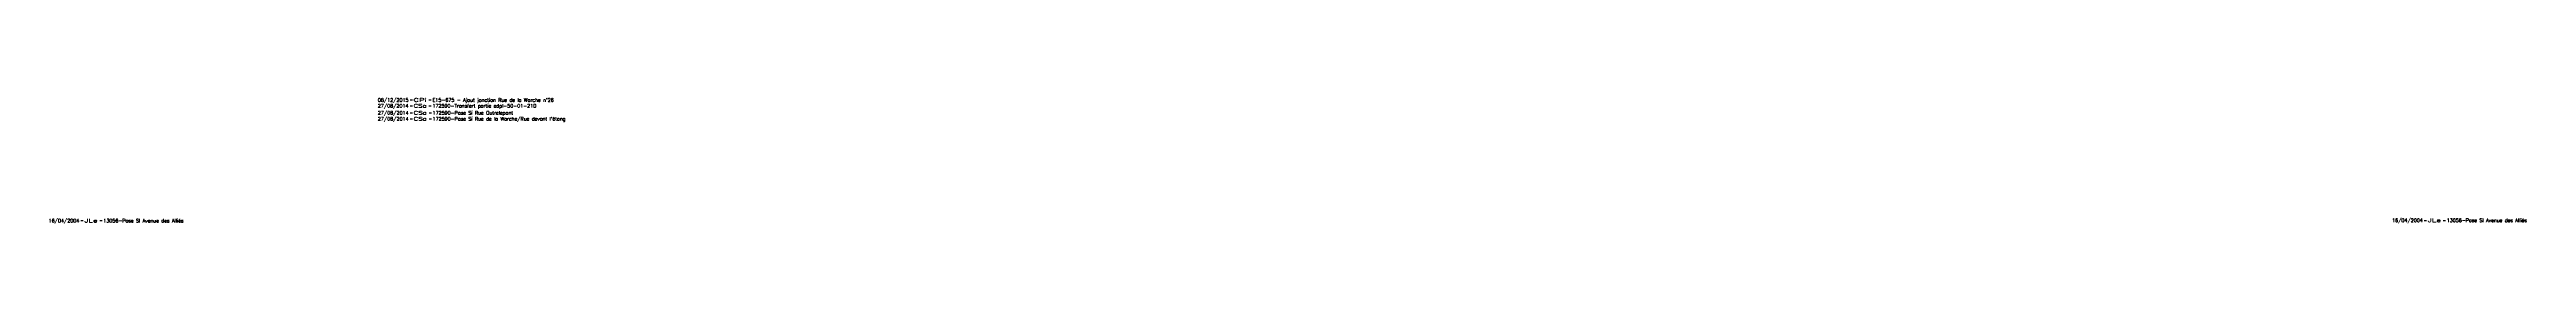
# Model space of a CAD drawing. Header units: millimetres. Extents: x 267332 to 267969, y 125000 to 125500.
# Drawn here: x 267441 to 267969, y 125238 to 125265 of the extents above; entities that cross this region are included whole.
import ezdxf
from ezdxf.enums import TextEntityAlignment as Align

# ---------------------------------------------------------------- set-up
doc = ezdxf.new("R2010")
doc.units = ezdxf.units.MM
doc.layers.get('0').update_dxf_attribs({"linetype": 'CONTINUOUS'})
doc.layers.add('S_910', color=7, linetype='CONTINUOUS', plot=False)
doc.styles.get("Standard").update_dxf_attribs({"font": 'romans.shx', "width": 0.85})

# ---------------------------------------------------------------- blocks, each defined once
blk = doc.blocks.new('GIS_MODF')
at = {"color": 0, "linetype": 'Continuous', "flags": 128}
for points in [[(-2.26, -0.01), (-1.76, -0.01)], [(1.76, -0.01), (2.26, -0.01)]]:
    blk.add_lwpolyline(points, dxfattribs=at)
at = {"color": 0, "linetype": 'Continuous'}
blk.add_attdef('DATE', text='', height=0.75, dxfattribs=at).set_placement((-2.58, -0.39), align=Align.RIGHT)
at = {"color": 0, "linetype": 'Continuous', "width": 3.590909}
blk.add_attdef('USER', text='', height=0.75, dxfattribs=at).set_placement((-1.52, -0.39), (1.31, -0.39), align=Align.FIT)
at = {"color": 0, "linetype": 'Continuous'}
blk.add_attdef('DESC', (2.53, -0.39), '', height=0.75, dxfattribs=at)

msp = doc.modelspace()

# ---------------------------------------------------------------- block references
at = {"layer": 'S_910'}
ref = msp.add_blockref('GIS_MODF', (267520.24, 125264.92), dxfattribs=at)
ref.add_attrib('DATE', '08/12/2015', dxfattribs={"layer": '0', "color": 0, "linetype": 'Continuous', "height": 0.75}).set_placement((267517.66, 125264.53), align=Align.RIGHT)
ref.add_attrib('USER', 'CPi', dxfattribs={"layer": '0', "color": 0, "linetype": 'Continuous', "height": 0.75, "width": 1.680851}).set_placement((267518.72, 125264.53), (267521.54, 125264.53), align=Align.FIT)
ref.add_attrib('DESC', 'E15-675 - Ajout jonction Rue de la Warche n°26', (267522.77, 125264.53), dxfattribs={"layer": '0', "color": 0, "linetype": 'Continuous', "height": 0.75})
ref = msp.add_blockref('GIS_MODF', (267520.24, 125263.64), dxfattribs=at)
ref.add_attrib('DATE', '27/08/2014', dxfattribs={"layer": '0', "color": 0, "linetype": 'Continuous', "height": 0.75}).set_placement((267517.66, 125263.26), align=Align.RIGHT)
ref.add_attrib('USER', 'CSa', dxfattribs={"layer": '0', "color": 0, "linetype": 'Continuous', "height": 0.75, "width": 1.410714}).set_placement((267518.72, 125263.26), (267521.54, 125263.26), align=Align.FIT)
ref.add_attrib('DESC', '172590-Transfert partie edpl-50-01-21D', (267522.77, 125263.26), dxfattribs={"layer": '0', "color": 0, "linetype": 'Continuous', "height": 0.75})
ref = msp.add_blockref('GIS_MODF', (267520.27, 125262.14), dxfattribs=at)
ref.add_attrib('DATE', '27/08/2014', dxfattribs={"layer": '0', "color": 0, "linetype": 'Continuous', "height": 0.75}).set_placement((267517.68, 125261.76), align=Align.RIGHT)
ref.add_attrib('USER', 'CSa', dxfattribs={"layer": '0', "color": 0, "linetype": 'Continuous', "height": 0.75, "width": 1.410714}).set_placement((267518.75, 125261.76), (267521.57, 125261.76), align=Align.FIT)
ref.add_attrib('DESC', '172590-Pose Si Rue Outrelepont ', (267522.8, 125261.76), dxfattribs={"layer": '0', "color": 0, "linetype": 'Continuous', "height": 0.75})
ref = msp.add_blockref('GIS_MODF', (267520.27, 125260.87), dxfattribs=at)
ref.add_attrib('DATE', '27/08/2014', dxfattribs={"layer": '0', "color": 0, "linetype": 'Continuous', "height": 0.75}).set_placement((267517.68, 125260.49), align=Align.RIGHT)
ref.add_attrib('USER', 'CSa', dxfattribs={"layer": '0', "color": 0, "linetype": 'Continuous', "height": 0.75, "width": 1.410714}).set_placement((267518.75, 125260.49), (267521.57, 125260.49), align=Align.FIT)
ref.add_attrib('DESC', "172590-Pose Si Rue de la Warche/Rue devant l'étang", (267522.8, 125260.49), dxfattribs={"layer": '0', "color": 0, "linetype": 'Continuous', "height": 0.75})
ref = msp.add_blockref('GIS_MODF', (267450.03, 125239.1), dxfattribs=at)
ref.add_attrib('DATE', '16/04/2004', dxfattribs={"layer": '0', "color": 0, "linetype": 'Continuous', "height": 0.75}).set_placement((267447.44, 125238.71), align=Align.RIGHT)
ref.add_attrib('USER', 'JLe', dxfattribs={"layer": '0', "color": 0, "linetype": 'Continuous', "height": 0.75, "width": 1.645833}).set_placement((267448.51, 125238.71), (267451.33, 125238.71), align=Align.FIT)
ref.add_attrib('DESC', '13056-Pose SI Avenue des Alliés', (267452.55, 125238.71), dxfattribs={"layer": '0', "color": 0, "linetype": 'Continuous', "height": 0.75})
ref = msp.add_blockref('GIS_MODF', (267949.93, 125239.15), dxfattribs=at)
ref.add_attrib('DATE', '16/04/2004', dxfattribs={"layer": '0', "color": 0, "linetype": 'Continuous', "height": 0.75}).set_placement((267947.35, 125238.76), align=Align.RIGHT)
ref.add_attrib('USER', 'JLe', dxfattribs={"layer": '0', "color": 0, "linetype": 'Continuous', "height": 0.75, "width": 1.645833}).set_placement((267948.42, 125238.76), (267951.24, 125238.76), align=Align.FIT)
ref.add_attrib('DESC', '13056-Pose SI Avenue des Alliés', (267952.46, 125238.76), dxfattribs={"layer": '0', "color": 0, "linetype": 'Continuous', "height": 0.75})

doc.saveas('drawing.dxf')
